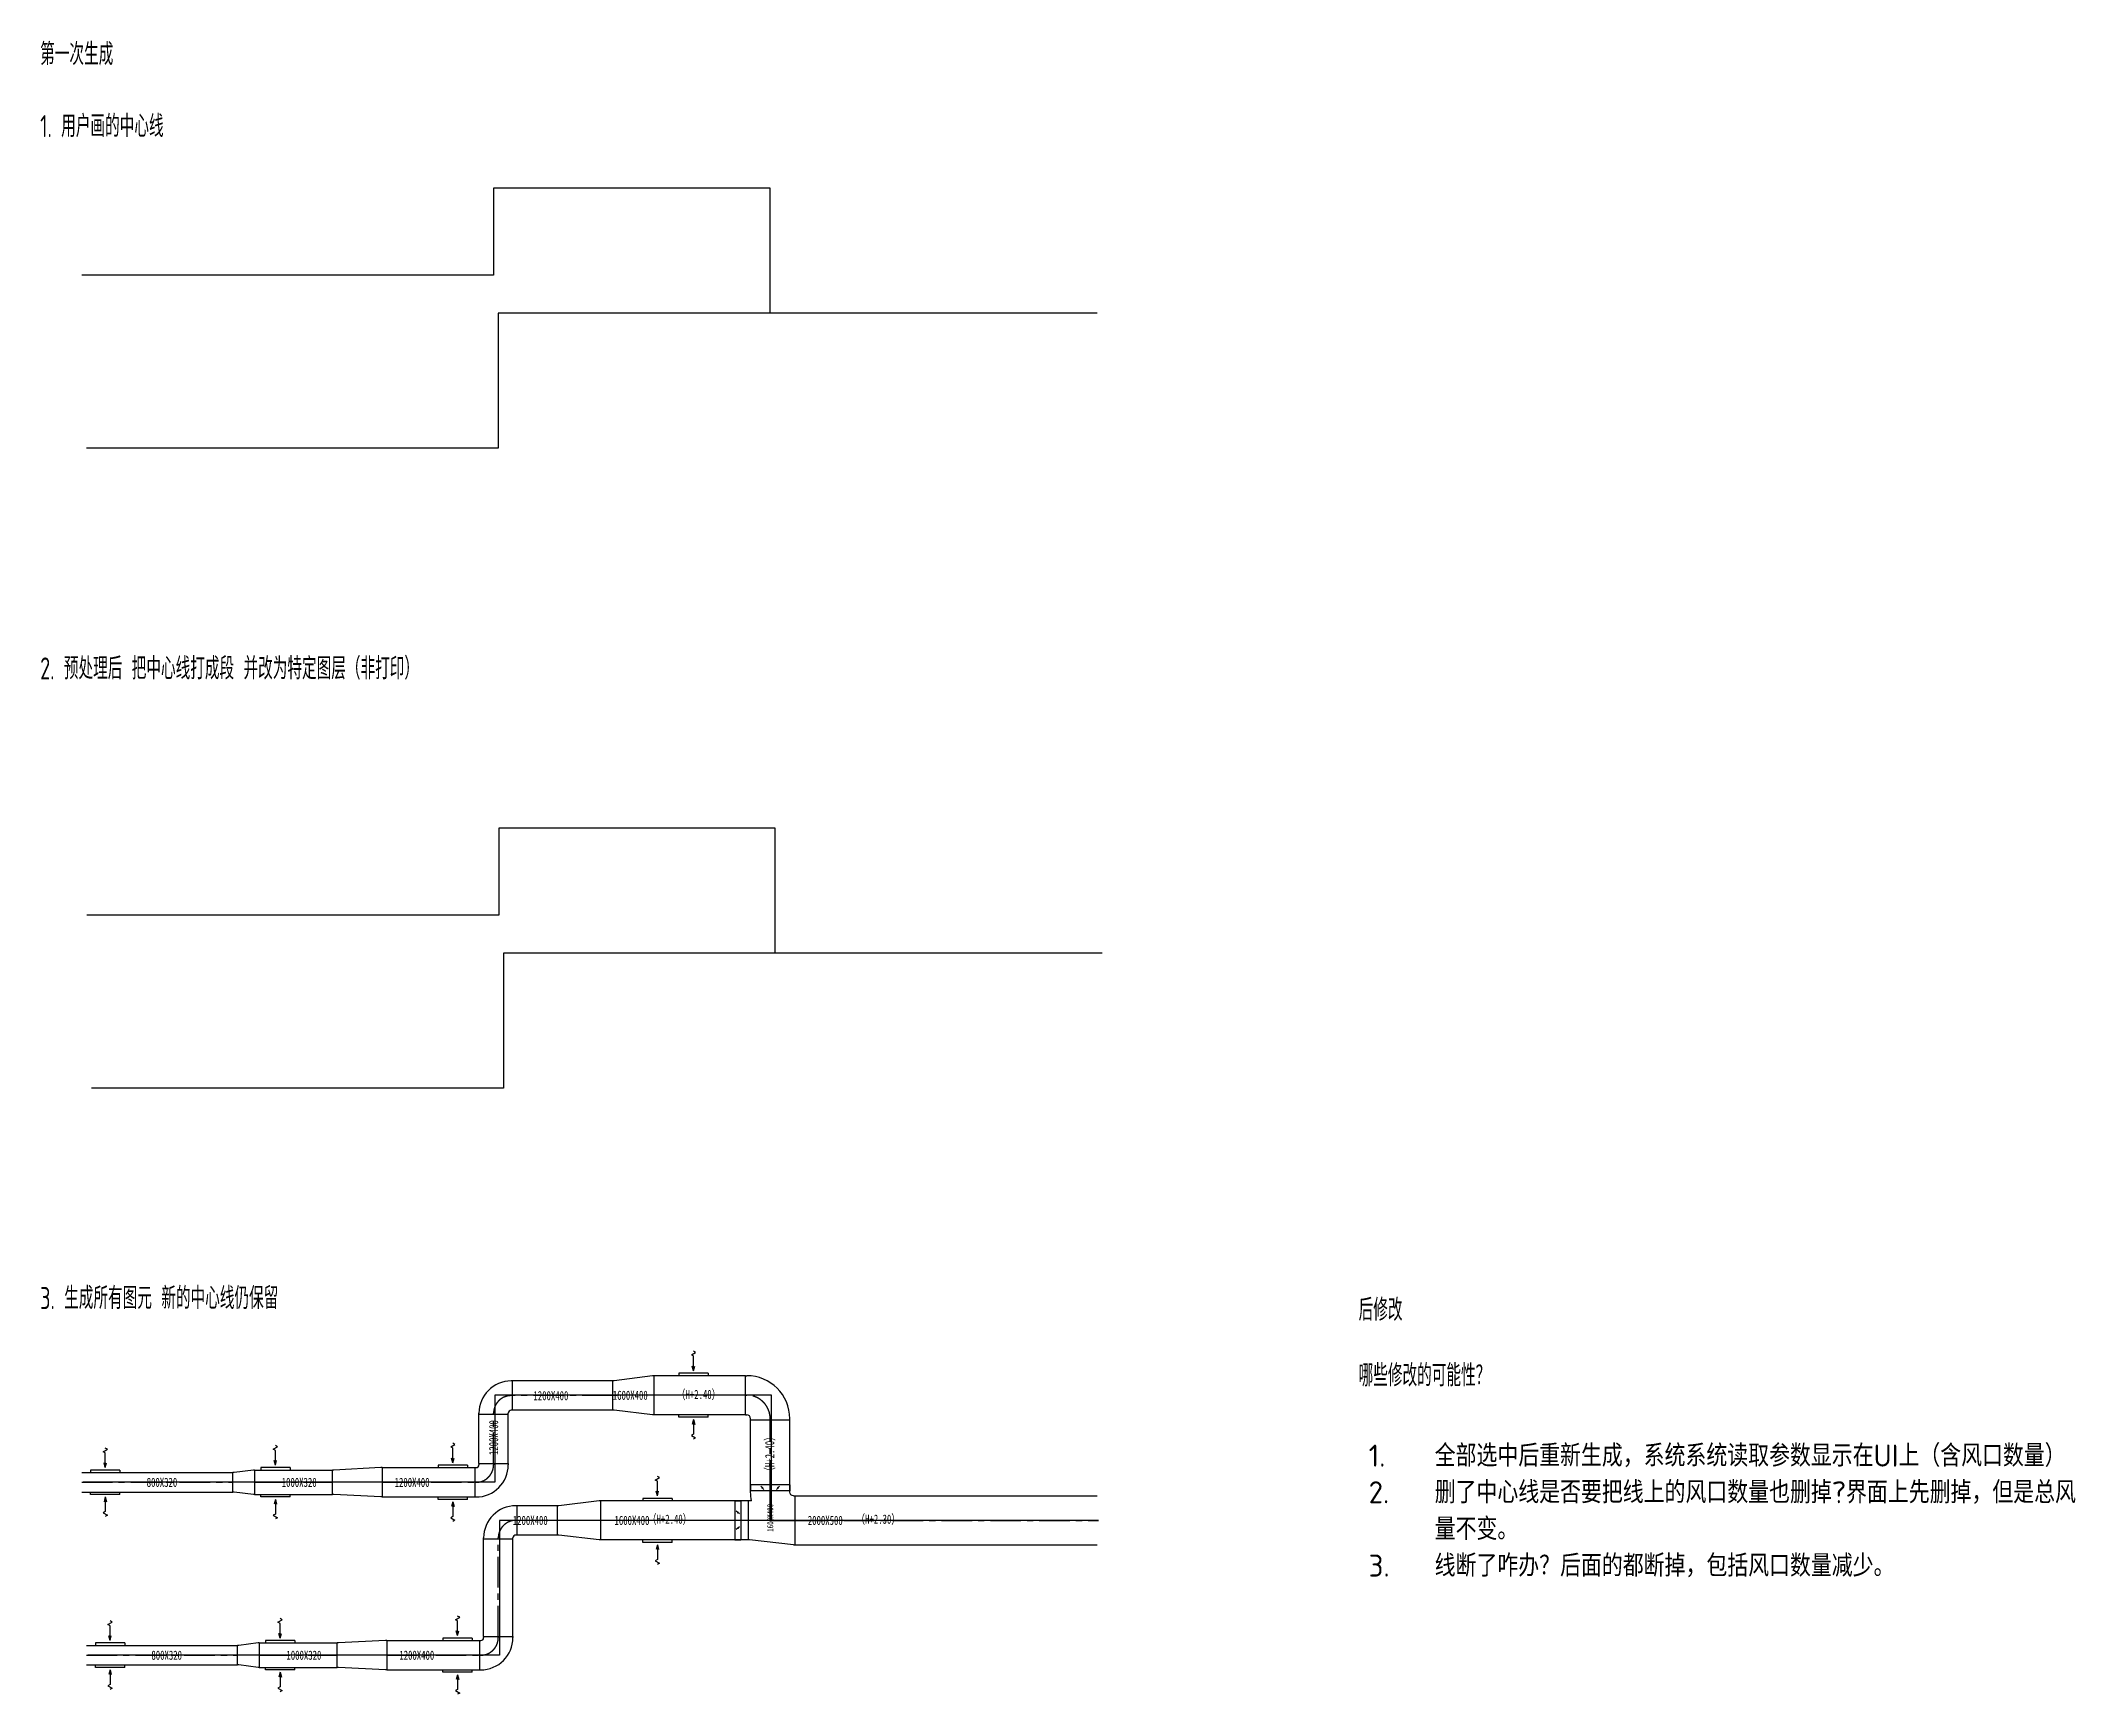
# Model space of a CAD drawing. Extents: x -51468 to 183161, y -105151 to 82504.
# Drawn here: x 99921 to 183161, y -83554 to -15904 of the extents above; entities that cross this region are included whole.
import ezdxf
from ezdxf.enums import TextEntityAlignment as Align

# ---------------------------------------------------------------- set-up
doc = ezdxf.new("R2010")
doc.units = 0
doc.header["$LTSCALE"] = 1000
doc.header["$MEASUREMENT"] = 0
doc.linetypes.add('CENTER', pattern=[2, 1.25, -0.25, 0.25, -0.25])
doc.layers.get('0').update_dxf_attribs({"linetype": 'CONTINUOUS'})
for name, color, linetype in [('DEFPOINTS-DUAL', 9, 'CENTER'), ('H-DAPP-DAPP', 131, 'CONTINUOUS'), ('H-DAPP-DDAMP', 131, 'CONTINUOUS'), ('H-DAPP-DGRIL', 131, 'CONTINUOUS'), ('H-DIMS-DUAL', 7, 'CONTINUOUS'), ('H-DIMS-DUCT', 7, 'CONTINUOUS'), ('H-DUCT-DUAL', 30, 'CONTINUOUS')]:
    doc.layers.add(name, color=color, linetype=linetype)
doc.styles.add('TH-STYLE1', font='', dxfattribs={"width": 0.7})
doc.styles.add('TH-STYLE3', font='tssdeng.shx', dxfattribs={"width": 0.7, "bigfont": 'tssdchn.shx'})
doc.styles.get('TH-STYLE1').set_extended_font_data('STFangsong')

msp = doc.modelspace()

# ---------------------------------------------------------------- texts
at = {"insert": (153352.0503, -73338.7835), "char_height": 900, "attachment_point": 1, "style": 'TH-STYLE3'}
msp.add_mtext_dynamic_manual_height_columns('\\pi-2700,l3600,t3600;{\\W1;1.^I全部选中后重新生成，系统系统读取参数显示在UI上（含风口数量）\\P2.^I删了中心线是否要把线上的风口数量也删掉?界面上先删掉，但是总风量不变。\\P3.^I线断了咋办？后面的都断掉，包括风口数量减少。}', width=29940.36264, gutter_width=1, heights=[0], dxfattribs=at)
at = {"layer": 'H-DIMS-DUAL', "style": 'TH-STYLE3', "width": 0.7}
for s, p in [('第一次生成', (99899.8219, -16902.5209)), ('1. 用户画的中心线', (99899.8219, -19846.3908)), ('2. 预处理后 把中心线打成段 并改为特定图层（非打印）', (99899.8219, -42034.0079)), ('3. 生成所有图元 新的中心线仍保留', (99899.8219, -67793.6611)), ('后修改', (153839.7248, -68272.2947)), ('哪些修改的可能性？', (153839.7248, -70955.7527))]:
    msp.add_text(s, height=900, dxfattribs=at).set_placement(p)
at = {"layer": 'H-DIMS-DUAL', "style": 'TH-STYLE1', "width": 0.7}
for s, p in [('1200X400', (120795.0053, -71335.4843)), ('800X320', (104883.6232, -74881.9227, 0.003)), ('1000X320', (110496.6232, -74881.9227, 0.003)), ('1200X400', (115116.1232, -74881.9227, 0.003)), ('1200X400', (119950.6428, -76438.2315)), ('800X320', (105076.106, -81954.2969, -0.0013)), ('1000X320', (110689.106, -81954.2969, -0.0013)), ('1200X400', (115308.606, -81954.2969, -0.0013))]:
    msp.add_text(s, height=375, dxfattribs=at).set_placement(p, align=Align.MIDDLE_CENTER)
for s, p in [('1600X400', (123327.2662, -71318.5166)), ('1600X400', (123397.2362, -76438.2315)), ('2000X500', (131305.9168, -76438.2315))]:
    msp.add_text(s, height=375, dxfattribs=at).set_placement(p, align=Align.MIDDLE_LEFT)
for s, height, p in [('1200X400', 375, (118449.8928, -73051.394)), ('1600X400', 250, (129766.3928, -76336.0166, -0.0005))]:
    msp.add_text(s, height=height, rotation=90, dxfattribs=at).set_placement(p, align=Align.MIDDLE_CENTER)
at = {"layer": 'H-DIMS-DUCT', "style": 'TH-STYLE1', "width": 0.7}
for s, p in [('（H+2.40）', (125932.6349, -71473.9843, 0)), ('（H+2.40）', (124747.3928, -76576.7315, -0.0005)), ('（H+2.30）', (133282.3928, -76576.7315, -0.0004))]:
    msp.add_text(s, height=375, dxfattribs=at).set_placement(p)
msp.add_text('（H+2.40）', height=375, rotation=90, dxfattribs=at).set_placement((129932.8929, -74624.7715, -0.0051))

# ---------------------------------------------------------------- blocks, each defined once
blk = doc.blocks.new('*U81')
for p, q in [((-500, 0), (-500, 100)), ((-500, 0), (700, 0)), ((700, 0), (700, 100)), ((187, -750), (13, -850)), ((100, -100), (48, -293)), ((100, -100), (100, -700)), ((100, -100), (152, -293)), ((100, -700), (187, -750)), ((13, -850), (100, -900))]:
    blk.add_line(p, q)
blk = doc.blocks.new('*U80')
for p, q in [((-500, 0), (-500, 100)), ((-500, 0), (700, 0)), ((700, 0), (700, 100)), ((187, -750), (13, -850)), ((100, -100), (48, -293)), ((100, -100), (100, -700)), ((100, -100), (152, -293)), ((100, -700), (187, -750)), ((13, -850), (100, -900))]:
    blk.add_line(p, q)
blk = doc.blocks.new('JXWT.679AFD55-B823-4602-A5F5-97175397A1BF')
at = {"layer": 'H-DAPP-DAPP'}
for p, q in [((-1010, -800), (-1010, 800)), ((-800, -1010), (800, -1010))]:
    blk.add_line(p, q, dxfattribs=at)
at = {"layer": 'H-DUCT-DUAL'}
for p, q in [((-1010, 800), (-960, 800)), ((-1010, -800), (-960, -800)), ((-800, -1010), (-800, -960)), ((800, -1010), (800, -960))]:
    blk.add_line(p, q, dxfattribs=at)
for radius in [1760, 160]:
    blk.add_arc((-960, -960), radius, 0, 90, dxfattribs=at)
blk = doc.blocks.new('*U85')
at = {"layer": 'H-DAPP-DAPP', "extrusion": (1.49976e-32, 1.22465e-16, -1)}
for p, q in [((800, 1210), (-800, 1210)), ((1010, 1000), (1010, -1000)), ((-900, 800), (-900, -800))]:
    blk.add_line(p, q, dxfattribs=at)
at = {"layer": 'H-DUCT-DUAL', "extrusion": (1.49976e-32, 1.22465e-16, -1)}
for p, q in [((-800, 1160), (-800, 1210)), ((800, 1160), (800, 1210)), ((960, 1000), (1010, 1000)), ((-763, 800), (-900, 800)), ((-850, -800), (-900, -800)), ((960, -1000), (-850, -800)), ((960, -1000), (1010, -1000))]:
    blk.add_line(p, q, dxfattribs=at)
for radius, start in [(1760, 348.19711), (160, 270)]:
    blk.add_arc((-960, 1160), radius, start, 0, dxfattribs=at)
blk = doc.blocks.new('*U86')
for p, q in [((-125, 800), (125, 800)), ((-125, 800), (-125, -800)), ((66, 263), (-66, 377)), ((125, 800), (125, -800)), ((-125, -800), (125, -800)), ((66, -263), (-66, -377))]:
    blk.add_line(p, q)
at = {"const_width": 40}
for points in [[(-20, 320, 1), (20, 320, 1)], [(-20, -320, 1), (20, -320, 1)]]:
    blk.add_lwpolyline(points, format="xyb", close=True, dxfattribs=at)
blk = doc.blocks.new('Bianjing.E4CE95FC-9792-434E-81EC-B8F4E38C3C8F')
at = {"layer": 'H-DAPP-DAPP'}
for p, q in [((-886.5, -400), (-886.5, 400)), ((0, 500), (0, -500))]:
    blk.add_line(p, q, dxfattribs=at)
at = {"layer": 'H-DUCT-DUAL'}
for p, q in [((-836.5, 400), (-886.5, 400)), ((-50, 500), (-836.5, 400)), ((0, 500), (-50, 500)), ((-836.5, -400), (-886.5, -400)), ((-50, -500), (-836.5, -400)), ((0, -500), (-50, -500))]:
    blk.add_line(p, q, dxfattribs=at)
blk = doc.blocks.new('Bianjing.83B6309C-A063-4473-913D-EB3ECE945A24')
at = {"layer": 'H-DAPP-DAPP'}
for p, q in [((-2032, -500), (-2032, 500)), ((0, 600), (0, -600))]:
    blk.add_line(p, q, dxfattribs=at)
at = {"layer": 'H-DUCT-DUAL'}
for p, q in [((-1982, 500), (-2032, 500)), ((-50, 600), (-1982, 500)), ((0, 600), (-50, 600)), ((-1982, -500), (-2032, -500)), ((-50, -600), (-1982, -500)), ((0, -600), (-50, -600))]:
    blk.add_line(p, q, dxfattribs=at)
blk = doc.blocks.new('Bianjing.49D31C70-2A41-47EE-9C70-9FF3D241364')
at = {"layer": 'H-DAPP-DAPP'}
for p, q in [((-1681, -617), (-1681, 583)), ((0, 800), (0, -800))]:
    blk.add_line(p, q, dxfattribs=at)
at = {"layer": 'H-DUCT-DUAL'}
for p, q in [((-1631, 583), (-1681, 583)), ((-50, 800), (-1631, 583)), ((0, 800), (-50, 800)), ((-1631, -617), (-1681, -617)), ((-50, -800), (-1631, -617)), ((0, -800), (-50, -800))]:
    blk.add_line(p, q, dxfattribs=at)
blk = doc.blocks.new('JXWT.86F0D891-1045-4A46-89B8-354025DA80A3')
at = {"layer": 'H-DAPP-DAPP'}
for p, q in [((770, -600), (770, 600)), ((600, -770), (-600, -770))]:
    blk.add_line(p, q, dxfattribs=at)
at = {"layer": 'H-DUCT-DUAL'}
for p, q in [((770, 600), (720, 600)), ((-600, -770), (-600, -720)), ((600, -770), (600, -720)), ((770, -600), (720, -600))]:
    blk.add_line(p, q, dxfattribs=at)
for radius in [1320, 120]:
    blk.add_arc((720, -720), radius, 90, 180, dxfattribs=at)
blk = doc.blocks.new('JXWT.537DDEE8-6EAA-4E3F-88BC-E7BA44D1388')
at = {"layer": 'H-DAPP-DAPP'}
for p, q in [((-770, 600), (-770, -600)), ((-600, 770), (600, 770))]:
    blk.add_line(p, q, dxfattribs=at)
at = {"layer": 'H-DUCT-DUAL'}
for p, q in [((-770, 600), (-720, 600)), ((-600, 770), (-600, 720)), ((600, 770), (600, 720)), ((-770, -600), (-720, -600))]:
    blk.add_line(p, q, dxfattribs=at)
for radius in [120, 1320]:
    blk.add_arc((-720, 720), radius, 270, 0, dxfattribs=at)
blk = doc.blocks.new('JXWT.1BDD8E0D-1523-4761-8812-6993D7A72646')
at = {"layer": 'H-DAPP-DAPP'}
for p, q in [((-770, 600), (-770, -600)), ((-600, 770), (600, 770))]:
    blk.add_line(p, q, dxfattribs=at)
at = {"layer": 'H-DUCT-DUAL'}
for p, q in [((-770, 600), (-720, 600)), ((-600, 770), (-600, 720)), ((600, 770), (600, 720)), ((-770, -600), (-720, -600))]:
    blk.add_line(p, q, dxfattribs=at)
for radius in [120, 1320]:
    blk.add_arc((-720, 720), radius, 270, 0, dxfattribs=at)
blk = doc.blocks.new('JXWT.7FCBF274-96D8-4375-80A1-15426D21048')
at = {"layer": 'H-DAPP-DAPP'}
for p, q in [((770, -600), (770, 600)), ((600, -770), (-600, -770))]:
    blk.add_line(p, q, dxfattribs=at)
at = {"layer": 'H-DUCT-DUAL'}
for p, q in [((770, 600), (720, 600)), ((-600, -770), (-600, -720)), ((600, -770), (600, -720)), ((770, -600), (720, -600))]:
    blk.add_line(p, q, dxfattribs=at)
for radius in [1320, 120]:
    blk.add_arc((720, -720), radius, 90, 180, dxfattribs=at)
blk = doc.blocks.new('Bianjing.1DD8BE92-6C3-4619-ACAF-5CB06B29225C')
at = {"layer": 'H-DAPP-DAPP'}
for p, q in [((-1755, -600), (-1755, 600)), ((0, 800), (0, -800))]:
    blk.add_line(p, q, dxfattribs=at)
at = {"layer": 'H-DUCT-DUAL'}
for p, q in [((-1705, 600), (-1755, 600)), ((-50, 800), (-1705, 600)), ((0, 800), (-50, 800)), ((-1705, -600), (-1755, -600)), ((-50, -800), (-1705, -600)), ((0, -800), (-50, -800))]:
    blk.add_line(p, q, dxfattribs=at)

# ---------------------------------------------------------------- linework, layer by layer
at = {"color": 1}
for p, q in [((129974.4248, -48119.9497), (118657.9248, -48119.9497)), ((118657.9248, -48119.9497), (118657.9248, -51683.3559)), ((129974.4248, -53239.6647), (129974.4248, -48119.9497)), ((118657.9248, -51683.3559), (101811.638, -51683.3559)), ((129974.4248, -53239.6647), (118850.4076, -53239.6647)), ((118850.4076, -53239.6647), (118850.4076, -58755.7301)), ((143354.4417, -53239.6647), (129974.4248, -53239.6647)), ((118850.4076, -58755.7301), (102004.1208, -58755.7301)), ((129816.3928, -71318.5166), (118499.8928, -71318.5166)), ((118499.8928, -71318.5166), (118499.8928, -74881.9227)), ((129816.3928, -76438.2315), (129816.3928, -71318.5166)), ((118499.8928, -74881.9227), (101653.606, -74881.9227)), ((129816.3928, -76438.2315), (118692.3757, -76438.2315)), ((118692.3757, -76438.2315), (118692.3757, -81954.2969)), ((143196.4098, -76438.2315), (129816.3928, -76438.2315)), ((118692.3757, -81954.2969), (101846.0889, -81954.2969))]:
    msp.add_line(p, q, dxfattribs=at)
for points in [[(143146.4098, -27051.7852), (129766.3928, -27051.7852), (129766.3928, -21932.0703), (118449.8928, -21932.0703), (118449.8928, -25495.4765), (101603.606, -25495.4765)], [(129766.3928, -27051.7852), (118642.3757, -27051.7852), (118642.3757, -32567.8506), (101796.0889, -32567.8506)]]:
    msp.add_lwpolyline(points)
at = {"layer": 'DEFPOINTS-DUAL'}
for p, q in [((119219.8928, -71335.4843), (119169.8928, -71335.4843)), ((123327.2662, -71335.4843), (119219.8928, -71335.4843)), ((125007.8928, -71318.5166), (123327.2662, -71335.4843)), ((128756.3928, -71318.5166, -0.0005), (125007.8928, -71318.5166, -0.0005)), ((128756.3928, -71318.5166, -0.0005), (128806.3928, -71318.5166, -0.0005)), ((118449.8928, -72105.4843), (118449.8928, -72055.4843)), ((118449.8928, -74111.9227), (118449.8928, -72105.4843)), ((129766.3928, -72328.5166, -0.0005), (129766.3928, -72278.5166, -0.0005)), ((129766.3928, -75228.2315, -0.0005), (129766.3928, -72328.5166, -0.0005)), ((101603.606, -74881.9227, 0.003), (107784.6232, -74881.9227, 0.003)), ((108671.1232, -74881.9227, 0.003), (107784.6232, -74881.9227, 0.003)), ((108671.1232, -74881.9227, 0.003), (111858.6232, -74881.9227, 0.003)), ((113890.6232, -74881.9227, 0.003), (111858.6232, -74881.9227, 0.003)), ((113890.6232, -74881.9227, 0.003), (117679.8928, -74881.9227, 0.003)), ((117679.8928, -74881.9227), (117729.8928, -74881.9227)), ((118449.8928, -74111.9227), (118449.8928, -74161.9227)), ((129766.3928, -76438.2315, -0.0005), (129766.3928, -75228.2315, -0.0005)), ((119412.3757, -76438.2315), (119362.3757, -76438.2315)), ((121063.8928, -76438.2315), (119412.3757, -76438.2315)), ((122818.41, -76438.2315), (121063.8928, -76438.2315)), ((128866.3928, -76438.2315, -0.0005), (122818.41, -76438.2315, -0.0005)), ((129766.3928, -76438.2315, -0.0005), (128866.3928, -76438.2315, -0.0005)), ((129766.3928, -76438.2315, -0.0005), (130776.3928, -76438.2315, -0.0005)), ((130776.3928, -76438.2315, -0.0005), (143146.4098, -76438.2315)), ((143146.4098, -76438.2315), (143196.4098, -76438.2315)), ((118642.3757, -77208.2315), (118642.3757, -77158.2315)), ((118642.3757, -81184.2969), (118642.3757, -77208.2315)), ((118642.3757, -81184.2969), (118642.3757, -81234.2969)), ((101796.0889, -81954.2969, -0.0013), (107977.106, -81954.2969, -0.0013)), ((108863.606, -81954.2969, -0.0013), (107977.106, -81954.2969, -0.0013)), ((108863.606, -81954.2969, -0.0013), (112051.106, -81954.2969, -0.0013)), ((114083.106, -81954.2969, -0.0013), (112051.106, -81954.2969, -0.0013)), ((114083.106, -81954.2969, -0.0013), (117872.3757, -81954.2969, -0.0013)), ((117872.3757, -81954.2969), (117922.3757, -81954.2969))]:
    msp.add_line(p, q, dxfattribs=at)
for centre, radius, start, end in [((119169.8928, -72055.4843), 720, 90, 180), ((128806.3928, -72278.5166, -0.0005), 960, 0, 90), ((117729.8928, -74161.9227), 720, 270, 0), ((119362.3757, -77158.2315), 720, 90, 180), ((117922.3757, -81234.2969), 720, 270, 0)]:
    msp.add_arc(centre, radius, start, end, dxfattribs=at)
at = {"layer": 'H-DUCT-DUAL'}
for p, q in [((123327.2662, -70735.4843), (119219.8928, -70735.4843)), ((128756.3928, -70518.5166, -0.0005), (125007.8928, -70518.5166, -0.0005)), ((117849.8928, -74111.9227), (117849.8928, -72105.4843)), ((119049.8928, -74111.9227), (119049.8928, -72105.4843)), ((123327.2662, -71935.4843), (119219.8928, -71935.4843)), ((128756.3928, -72118.5166, -0.0005), (125007.8928, -72118.5166, -0.0005)), ((128966.3928, -75228.2315, -0.0005), (128966.3928, -72328.5166, -0.0005)), ((130566.3928, -75228.2315, -0.0005), (130566.3928, -72328.5166, -0.0005)), ((101603.606, -74481.9227, 0.003), (107784.6232, -74481.9227, 0.003)), ((108671.1232, -74381.9227, 0.003), (111858.6232, -74381.9227, 0.003)), ((113890.6232, -74281.9227, 0.003), (117679.8928, -74281.9227, 0.003)), ((101603.606, -75281.9227, 0.003), (107784.6232, -75281.9227, 0.003)), ((108671.1232, -75381.9227, 0.003), (111858.6232, -75381.9227, 0.003)), ((113890.6232, -75481.9227, 0.003), (117679.8928, -75481.9227, 0.003)), ((128866.3928, -75638.2315, -0.0005), (122818.41, -75638.2315, -0.0005)), ((130776.3928, -75438.2315, -0.0005), (143146.4098, -75438.2315)), ((130776.3928, -75438.2315, -0.0005), (130776.3928, -77438.2315, -0.0005)), ((121063.8928, -75838.2315), (119412.3757, -75838.2315)), ((118042.3757, -81184.2969), (118042.3757, -77208.2315)), ((119242.3757, -81184.2969), (119242.3757, -77208.2315)), ((121063.8928, -77038.2315), (119412.3757, -77038.2315)), ((128866.3928, -77238.2315, -0.0005), (122818.41, -77238.2315, -0.0005)), ((130776.3928, -77438.2315, -0.0005), (143146.4098, -77438.2315)), ((101796.0889, -81554.2969, -0.0013), (107977.106, -81554.2969, -0.0013)), ((108863.606, -81454.2969, -0.0013), (112051.106, -81454.2969, -0.0013)), ((114083.106, -81354.2969, -0.0013), (117872.3757, -81354.2969, -0.0013)), ((101796.0889, -82354.2969, -0.0013), (107977.106, -82354.2969, -0.0013)), ((108863.606, -82454.2969, -0.0013), (112051.106, -82454.2969, -0.0013)), ((114083.106, -82554.2969, -0.0013), (117872.3757, -82554.2969, -0.0013))]:
    msp.add_line(p, q, dxfattribs=at)

# ---------------------------------------------------------------- block references
at = {"layer": 'H-DAPP-DDAMP'}
msp.add_blockref('*U86', (128444.3928, -76438.2315, -0.0005), dxfattribs=at)
at = {"layer": 'H-DAPP-DDAMP', "rotation": 270}
msp.add_blockref('*U86', (129766.3928, -75103.2315, -0.0005), dxfattribs=at)
at = {"layer": 'H-DAPP-DGRIL', "rotation": 180}
for name, p in [('*U81', (126729.3928, -70418.5166, 0.003)), ('*U80', (102665.1403, -74381.9227, 0.003)), ('*U80', (109623.1232, -74281.9227, 0.003)), ('*U80', (116883.6232, -74181.9227, 0.003)), ('*U81', (125251.4563, -75538.2315, 0.003)), ('*U80', (102857.6232, -81454.2969, -0.0013)), ('*U80', (109815.606, -81354.2969, -0.0013)), ('*U80', (117076.106, -81254.2969, -0.0013))]:
    msp.add_blockref(name, p, dxfattribs=at)
at = {"layer": 'H-DAPP-DGRIL', "xscale": -1}
for p in [(126729.3928, -72218.5166, 0.003), (102665.1403, -75381.9227, 0.003), (109623.1232, -75481.9227, 0.003), (116883.6232, -75581.9227, 0.003), (125251.4563, -77338.2315, 0.003), (102857.6232, -82454.2969, -0.0013), (109815.606, -82554.2969, -0.0013), (117076.106, -82654.2969, -0.0013)]:
    msp.add_blockref('*U80', p, dxfattribs=at)
at = {"layer": 'H-DUCT-DUAL'}
for name, p in [('JXWT.86F0D891-1045-4A46-89B8-354025DA80A3', (118449.8928, -71335.4843)), ('Bianjing.49D31C70-2A41-47EE-9C70-9FF3D241364', (125007.8928, -71318.5166)), ('JXWT.679AFD55-B823-4602-A5F5-97175397A1BF', (129766.3928, -71318.5166, -0.0005)), ('Bianjing.E4CE95FC-9792-434E-81EC-B8F4E38C3C8F', (108671.1232, -74881.9227, 0.003)), ('Bianjing.83B6309C-A063-4473-913D-EB3ECE945A24', (113890.6232, -74881.9227, 0.003)), ('JXWT.537DDEE8-6EAA-4E3F-88BC-E7BA44D1388', (118449.8928, -74881.9227)), ('Bianjing.1DD8BE92-6C3-4619-ACAF-5CB06B29225C', (122818.41, -76438.2315)), ('*U85', (129766.3928, -76438.2315, -0.0005)), ('JXWT.7FCBF274-96D8-4375-80A1-15426D21048', (118642.3757, -76438.2315)), ('Bianjing.E4CE95FC-9792-434E-81EC-B8F4E38C3C8F', (108863.606, -81954.2969, -0.0013)), ('Bianjing.83B6309C-A063-4473-913D-EB3ECE945A24', (114083.106, -81954.2969, -0.0013)), ('JXWT.1BDD8E0D-1523-4761-8812-6993D7A72646', (118642.3757, -81954.2969))]:
    msp.add_blockref(name, p, dxfattribs=at)

msp.set_redraw_order([(e.dxf.handle, doc.entitydb.next_handle()) for e in msp.query("TEXT MTEXT ATTDEF DIMENSION ARC_DIMENSION")])  # texts and dimensions are drawn at this point

doc.saveas('drawing.dxf')
